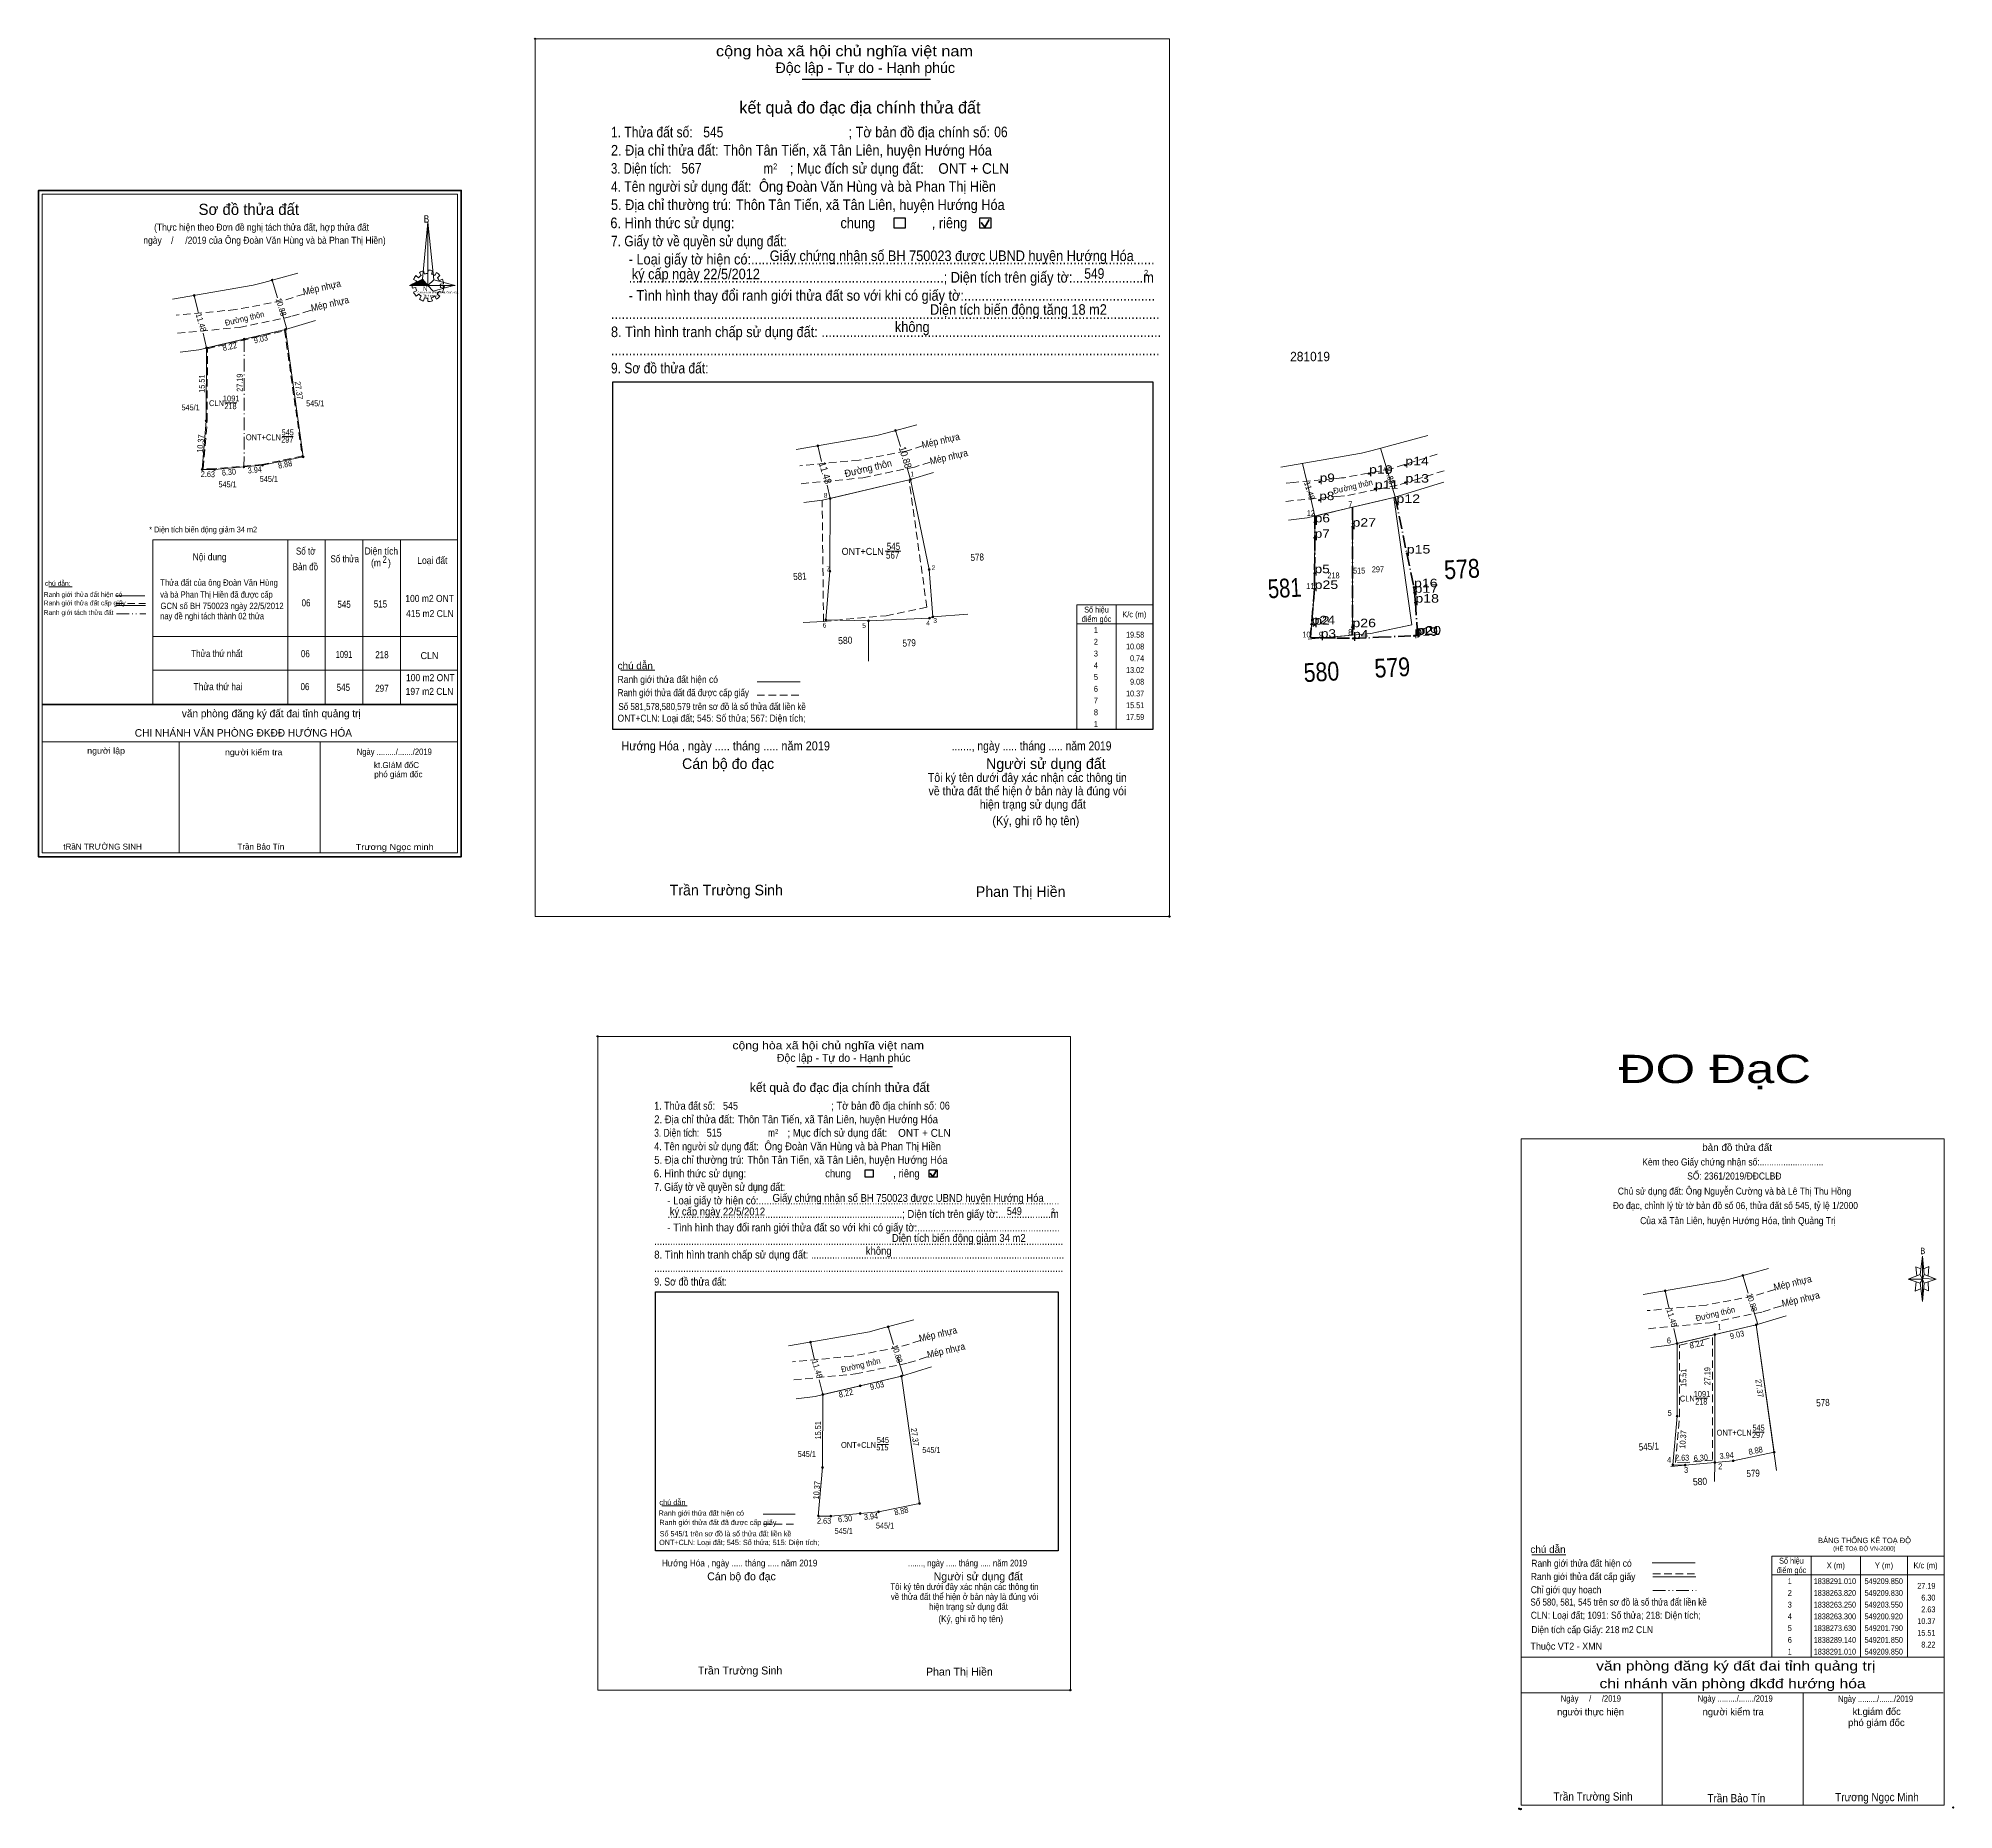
# Model space of a CAD drawing. Header units: metres. Extents: x 548930 to 549479, y 1838011 to 1838391.
# Drawn here: x 548930.1 to 549337.8, y 1838013.9 to 1838390.8 of the extents above; entities that cross this region are included whole.
import ezdxf
from ezdxf.enums import TextEntityAlignment as Align

# ---------------------------------------------------------------- set-up
doc = ezdxf.new("R2010")
doc.units = ezdxf.units.M
doc.header["$LTSCALE"] = 0.54
doc.header["$PDMODE"] = 32
doc.header["$PDSIZE"] = 0.27
for name, pattern in [('DASH_DOUBLE_DOT', [9.2, 5, -1.2, 0.3, -1.2, 0.3, -1.2]), ('DOT_DASHED', [7.7, 5, -1.2, 0.3, -1.2]), ('MEDIUM_DASHED', [4.5, 3, -1.5])]:
    doc.linetypes.add(name, pattern=pattern)
for name, color, linetype, lineweight in [('1', 7, 'Continuous', 13), ('10', 7, 'Continuous', 13), ('17', 7, 'Continuous', 13), ('2', 7, 'Continuous', 25), ('22', 7, 'MEDIUM_DASHED', 13), ('23', 7, 'Continuous', 13), ('28', 7, 'Continuous', 13), ('5', 7, 'Continuous', 13), ('6', 7, 'Continuous', 13), ('63', 7, 'Continuous', 13)]:
    doc.layers.add(name, color=color, linetype=linetype, lineweight=lineweight)
for name, color, linetype in [('12', 7, 'Continuous'), ('13', 7, 'Continuous'), ('7', 7, 'Continuous')]:
    doc.layers.add(name, color=color, linetype=linetype)

msp = doc.modelspace()

# ---------------------------------------------------------------- texts
at = {"layer": '1'}
msp.add_text('Sơ đồ thửa đất', height=2.38, dxfattribs=at).set_placement((548974.94, 1838353.22), align=Align.CENTER)
for s, height, width, p in [('B', 1.585, 0.8, (549012.19, 1838351.58)), ('N', 0.9904, 0.9, (549012.03, 1838337.01)), ('CHI NHÁNH VPĐKĐĐ-HƯỚNG HÓA', 0.3749, 0.95, (549010.88, 1838336.51)), ('TỈNH quảng trị', 0.375, 1.05, (549012.09, 1838335.86)), ('BẢNG THỐNG KÊ TOẠ ĐỘ ', 1.15, 0.95, (549308.96, 1838070.58)), ('(HỆ TOẠ ĐỘ VN-2000)', 0.93, 0.9, (549312.16, 1838068.96))]:
    msp.add_text(s, height=height, dxfattribs=dict(at, width=width)).set_placement(p)
for s, height, width, p in [('545/1', 1.25, 0.85, (548962.56, 1838311.63)), ('CLN', 1.25, 0.95, (548968.065, 1838312.54)), ('1091', 1.25, 0.8, (548971.19, 1838313.53)), ('218', 1.25, 0.85, (548971.045, 1838311.89)), ('545/1', 1.25, 0.85, (548989.08, 1838312.5)), ('ONT+CLN', 1.25, 0.95, (548978.04, 1838305.28)), ('297', 1.25, 0.85, (548983.125, 1838304.76)), ('545', 1.25, 0.85, (548983.235, 1838306.33)), ('545/1', 1.25, 0.85, (548970.42, 1838295.27)), ('545/1', 1.25, 0.85, (548979.21, 1838296.41)), ('* Diện tích biến động giảm 34 m2 ', 1.25, 0.9, (548965.435, 1838285.65)), ('ONT+CLN', 1.5, 0.95, (549105.595, 1838280.87)), ('567', 1.5, 0.85, (549111.98, 1838280.07)), ('545', 1.5, 0.85, (549112.155, 1838281.95)), ('218', 1.25, 0.85, (549205.815, 1838275.88)), ('218', 1.25, 0.85, (549205.815, 1838275.88)), ('515', 1.25, 0.85, (549211.265, 1838276.91)), ('297', 1.25, 0.85, (549215.265, 1838277.19)), ('297', 1.25, 0.85, (549215.265, 1838277.19)), ('CLN', 1.25, 0.95, (549281.115, 1838100.72)), ('1091', 1.25, 0.8, (549284.24, 1838101.71)), ('218', 1.25, 0.85, (549284.095, 1838100.07)), ('545', 1.25, 0.85, (549109.915, 1838091.89)), ('ONT+CLN', 1.25, 0.95, (549291.09, 1838093.46)), ('297', 1.25, 0.85, (549296.175, 1838092.94)), ('545', 1.25, 0.85, (549296.285, 1838094.51)), ('545/1', 1.25, 0.85, (549093.71, 1838088.91)), ('ONT+CLN', 1.25, 0.95, (549104.72, 1838090.84)), ('515', 1.25, 0.85, (549109.805, 1838090.32)), ('545/1', 1.25, 0.85, (549120.23, 1838089.78)), ('545/1', 1.25, 0.85, (549101.57, 1838072.55)), ('545/1', 1.25, 0.85, (549110.36, 1838073.69))]:
    msp.add_text(s, height=height, dxfattribs=dict(at, width=width)).set_placement(p, align=Align.CENTER)
for s, height, p in [('văn phòng đăng ký đất đai tỉnh quảng trị', 1.6, (548998.76, 1838246.34)), ('CHI NHÁNH VĂN PHÒNG ĐKĐĐ HƯỚNG HÓA', 1.6, (548996.9, 1838242.2)), ('kt.GIáM đốC', 1.28, (549011.18, 1838235.51)), ('phó giám đốc', 1.28, (549011.92, 1838233.56)), ('tRầN TRƯỜNG SINH', 1.28, (548952.18, 1838218.16)), ('Trần Bảo Tín', 1.28, (548982.51, 1838218.16))]:
    msp.add_text(s, height=height, dxfattribs=at).set_placement(p, align=Align.RIGHT)
for s, width, p in [('người lập', 1.1, (548948.59, 1838238.56)), ('người kiểm tra', 1.1, (548982.09, 1838238.25)), ('Trương Ngọc minh', 1.15, (549014.3, 1838218.08))]:
    msp.add_text(s, height=1.28, dxfattribs=dict(at, width=width)).set_placement(p, align=Align.RIGHT)
at = {"layer": '12'}
for s, width, p in [('p14', 1.25, (549221.09, 1838299.95)), ('p9', 1.2, (549202.88, 1838296.4)), ('p10', 1.25, (549213.37, 1838298.16)), ('p11', 1.25, (549214.61, 1838294.94)), ('p13', 1.25, (549221.12, 1838296.26)), ('p8', 1.2, (549202.79, 1838292.53)), ('p12', 1.25, (549219.22, 1838291.94)), ('p6', 1.2, (549201.84, 1838287.8)), ('p27', 1.25, (549209.85, 1838286.88)), ('p7', 1.2, (549201.82, 1838284.52)), ('p15', 1.25, (549221.41, 1838281.17)), ('p5', 1.2, (549201.8, 1838276.98)), ('p25', 1.25, (549201.79, 1838273.63)), ('p16', 1.25, (549222.94, 1838274)), ('p17', 1.25, (549223.06, 1838272.82)), ('p18', 1.25, (549223.24, 1838270.72)), ('p24', 1.25, (549201.15, 1838266.11)), ('p2', 1.2, (549201.76, 1838266.02)), ('p3', 1.2, (549203.13, 1838263.26)), ('p26', 1.25, (549209.83, 1838265.49)), ('p4', 1.2, (549210, 1838263.11)), ('p19', 1.25, (549223.01, 1838263.66)), ('p21', 1.25, (549223.47, 1838263.81)), ('p20', 1.25, (549223.69, 1838263.95))]:
    msp.add_text(s, height=1.8, dxfattribs=dict(at, width=width)).set_placement(p)
at = {"layer": '13'}
for s, height, width, p in [('578', 1.5, 0.85, (549130.0195, 1838279.6289)), ('578', 4, 0.85, (549233.257, 1838275.8707)), ('581', 1.5, 0.85, (549092.2795, 1838275.5757)), ('581', 4, 0.8, (549195.522, 1838271.8202)), ('580', 1.5, 0.9, (549101.9345, 1838261.9303)), ('579', 1.5, 0.85, (549115.5345, 1838261.3897)), ('580', 4, 0.85, (549203.347, 1838253.9907)), ('579', 4, 0.85, (549218.427, 1838254.9285)), ('578', 1.5, 0.85, (549310.0195, 1838099.7189)), ('545/1', 1.5, 0.85, (549272.9495, 1838090.3868)), ('580', 1.5, 0.9, (549283.8645, 1838082.9403)), ('579', 1.5, 0.85, (549295.1645, 1838084.6897))]:
    msp.add_text(s, height=height, rotation=3.095, dxfattribs=dict(at, width=width)).set_placement(p, align=Align.CENTER)
at = {"layer": '2'}
for s, height, width, p in [('cộng hòa xã hội chủ nghĩa việt nam', 2.253, 1.15, (549074.38, 1838386.98)), ('1. Thửa đất số:', 2.253, 0.85, (549052.03, 1838369.72)), ('545', 2.25, 0.85, (549071.68, 1838369.72)), ('; Tờ bản đồ địa chính số:', 2.253, 0.9, (549102.59, 1838369.72)), ('06', 2.25, 0.85, (549133.61, 1838369.76)), ('2. Địa chỉ thửa đất:', 2.253, 0.9, (549052.03, 1838365.86)), ('Thôn Tân Tiến, xã Tân Liên, huyện Hướng Hóa', 2.25, 0.9, (549075.92, 1838365.86)), ('3. Diện tích:', 2.253, 0.8, (549052.03, 1838362)), ('567', 2.25, 0.85, (549067.03, 1838362.02)), ('m', 2.253, 0.8, (549084.52, 1838362)), ('2', 1.288, 0.8, (549086.54, 1838362.9)), ('; Mục đích sử dụng đất:', 2.253, 0.9, (549090.1, 1838362)), ('ONT + CLN', 2.254, 0.95, (549121.7, 1838361.98)), ('4. Tên người sử dụng đất:', 2.253, 0.85, (549052.03, 1838358.14)), ('Ông Đoàn Văn Hùng và bà Phan Thị Hiền', 2.25, 0.9, (549083.54, 1838358.15)), ('5. Địa chỉ thường trú:', 2.253, 0.9, (549052.03, 1838354.27)), ('Thôn Tân Tiến, xã Tân Liên, huyện Hướng Hóa', 2.25, 0.9, (549078.64, 1838354.27)), ('6. Hình thức sử dụng:', 2.253, 0.9, (549051.9, 1838350.4)), ('chung                , riêng', 2.253, 0.9, (549100.87, 1838350.4)), ('7. Giấy tờ về quyền sử dụng đất:', 2.253, 0.85, (549052.03, 1838346.54)), ('     - Loại giấy tờ hiện có:..................................................................................................................', 2.253, 0.9, (549052.03, 1838342.68)), ('Giấy chứng nhận số BH 750023 được UBND huyện Hướng Hóa', 2.25, 0.9, (549085.82, 1838343.41)), ('     .........................................................................................; Diện tích trên giấy tờ:....................m', 2.253, 0.9, (549052.03, 1838338.82)), ('ký cấp ngày 22/5/2012', 2.25, 0.9, (549056.47, 1838339.53)), ('549', 2.25, 0.85, (549152.77, 1838339.63)), ('2', 1.288, 0.8, (549165.48, 1838340.24)), ('     - Tình hình thay đổi ranh giới thửa đất so với khi có giấy tờ:......................................................', 2.253, 0.9, (549052.03, 1838334.96)), ('Diện tích biến động tăng 18 m2', 2.25, 0.9, (549119.93, 1838331.97)), ('8. Tình hình tranh chấp sử dụng đất: ................................................................................................', 2.253, 0.9, (549052.03, 1838327.22)), ('...........................................................................................................................................................', 2.253, 0.9, (549052.03, 1838331.09)), ('không', 2.254, 0.9, (549112.46, 1838328.29)), ('9. Sơ đồ thửa đất:', 2.253, 0.85, (549052.03, 1838319.5)), ('...........................................................................................................................................................', 2.253, 0.9, (549052.03, 1838323.36)), ('Hướng Hóa , ngày ..... tháng ..... năm 2019', 1.93, 0.9, (549054.24, 1838239.27)), ('......., ngày ..... tháng ..... năm 2019', 1.93, 0.85, (549124.53, 1838239.27)), ('(Ký, ghi rõ họ tên)', 1.932, 0.9, (549133.21, 1838223.36)), ('cộng hòa xã hội chủ nghĩa việt nam', 1.679, 1.15, (549077.89, 1838175.67)), ('2. Địa chỉ thửa đất:', 1.679, 0.9, (549061.23, 1838159.93)), ('1. Thửa đất số:', 1.679, 0.85, (549061.23, 1838162.81)), ('545', 1.676, 0.85, (549075.87, 1838162.81)), ('Thôn Tân Tiến, xã Tân Liên, huyện Hướng Hóa', 1.676, 0.9, (549079.03, 1838159.93)), ('; Tờ bản đồ địa chính số:', 1.679, 0.9, (549098.9, 1838162.81)), ('06', 1.676, 0.85, (549122.02, 1838162.84)), ('3. Diện tích:', 1.679, 0.8, (549061.23, 1838157.06)), ('515', 1.676, 0.85, (549072.41, 1838157.07)), ('m', 1.679, 0.8, (549085.44, 1838157.06)), ('2', 0.9593, 0.8, (549086.95, 1838157.73)), ('; Mục đích sử dụng đất:', 1.679, 0.9, (549089.6, 1838157.06)), ('ONT + CLN', 1.679, 0.95, (549113.14, 1838157.04)), ('4. Tên người sử dụng đất:', 1.679, 0.85, (549061.23, 1838154.18)), ('Ông Đoàn Văn Hùng và bà Phan Thị Hiền', 1.676, 0.9, (549084.71, 1838154.19)), ('6. Hình thức sử dụng:', 1.679, 0.9, (549061.14, 1838148.41)), ('5. Địa chỉ thường trú:', 1.679, 0.9, (549061.23, 1838151.3)), ('Thôn Tân Tiến, xã Tân Liên, huyện Hướng Hóa', 1.676, 0.9, (549081.06, 1838151.3)), ('chung                , riêng', 1.679, 0.9, (549097.62, 1838148.41)), ('7. Giấy tờ về quyền sử dụng đất:', 1.679, 0.85, (549061.23, 1838145.54)), ('     - Loại giấy tờ hiện có:..................................................................................................................', 1.679, 0.9, (549061.23, 1838142.66)), ('     .........................................................................................; Diện tích trên giấy tờ:....................m', 1.679, 0.9, (549061.23, 1838139.79)), ('ký cấp ngày 22/5/2012', 1.676, 0.9, (549064.54, 1838140.31)), ('Giấy chứng nhận số BH 750023 được UBND huyện Hướng Hóa', 1.676, 0.9, (549086.41, 1838143.2)), ('549', 1.676, 0.85, (549136.29, 1838140.39)), ('2', 0.9593, 0.8, (549145.76, 1838140.84)), ('     - Tình hình thay đổi ranh giới thửa đất so với khi có giấy tờ:......................................................', 1.679, 0.9, (549061.23, 1838136.91)), ('...........................................................................................................................................................', 1.679, 0.9, (549061.23, 1838134.03)), ('không', 1.679, 0.9, (549106.26, 1838131.94)), ('Diện tích biến động giảm 34 m2', 1.676, 0.9, (549111.82, 1838134.68)), ('8. Tình hình tranh chấp sử dụng đất: ................................................................................................', 1.679, 0.9, (549061.23, 1838131.14)), ('9. Sơ đồ thửa đất:', 1.679, 0.85, (549061.23, 1838125.39)), ('...........................................................................................................................................................', 1.679, 0.9, (549061.23, 1838128.27)), ('Hướng Hóa , ngày ..... tháng ..... năm 2019', 1.438, 0.9, (549062.88, 1838065.62)), ('......., ngày ..... tháng ..... năm 2019', 1.438, 0.85, (549115.25, 1838065.62)), ('(Ký, ghi rõ họ tên)', 1.439, 0.9, (549121.72, 1838053.76))]:
    msp.add_text(s, height=height, dxfattribs=dict(at, width=width)).set_placement(p)
for s, height, p in [('Độc lập - Tự do - Hạnh phúc', 2.253, (549087.06, 1838383.42)), ('Cán bộ đo đạc', 2.254, (549067.16, 1838235.32)), ('Người sử dụng đất', 2.253, (549131.87, 1838235.32)), ('Trần Trường Sinh', 2.254, (549064.52, 1838208.42)), ('Phan Thị Hiền', 2.25, (549129.69, 1838208.1)), ('Độc lập - Tự do - Hạnh phúc', 1.679, (549087.33, 1838173.01)), ('Cán bộ đo đạc', 1.679, (549072.51, 1838062.67)), ('Người sử dụng đất', 1.679, (549120.72, 1838062.67)), ('Trần Trường Sinh', 1.679, (549070.54, 1838042.63)), ('Phan Thị Hiền', 1.676, (549119.09, 1838042.39))]:
    msp.add_text(s, height=height, dxfattribs=at).set_placement(p)
for s, height, p in [('kết quả đo đạc địa chính thửa đất', 2.576, (549105.025, 1838374.81)), ('.', 0.644, (549170.8786, 1838203.6)), ('kết quả đo đạc địa chính thửa đất', 1.919, (549100.715, 1838166.6)), ('.', 0.4798, (549149.7783, 1838039.04))]:
    msp.add_text(s, height=height, dxfattribs=at).set_placement(p, align=Align.CENTER)
at = {"layer": '2', "width": 0.9}
for s, height, p in [('Tôi ký tên dưới đây xác nhận các thông tin', 1.862, (549140.65, 1838232.57)), ('về thửa đất thể hiện ở bản này là đúng vói', 1.862, (549140.67, 1838229.72)), ('hiện trạng sử dụng đất', 1.862, (549141.805, 1838226.88)), ('Tôi ký tên dưới đây xác nhận các thông tin', 1.387, (549127.26, 1838060.62)), ('về thửa đất thể hiện ở bản này là đúng vói', 1.387, (549127.275, 1838058.5)), ('hiện trạng sử dụng đất', 1.387, (549128.12, 1838056.38))]:
    msp.add_text(s, height=height, dxfattribs=at).set_placement(p, align=Align.CENTER)
at = {"layer": '28', "width": 0.95}
msp.add_text('281019', height=2, dxfattribs=at).set_placement((549200.82, 1838322.09), align=Align.CENTER)
at = {"layer": '5'}
for s, height, width, p in [('ĐO ĐạC', 6, 1.35, (549286.995, 1838168.49)), ('bản đồ thửa đất', 1.5, 1.05, (549291.72, 1838154.05)), ('Kèm theo Giấy chứng nhận số:...........................', 1.5, 0.9, (549290.8, 1838150.94)), ('SỐ: 2361/2019/ĐĐCLBĐ', 1.5, 0.9, (549291.125, 1838147.95)), ('Chủ sử dụng đất: Ông Nguyễn Cường và bà Lê Thị Thu Hồng', 1.5, 0.9, (549291.16, 1838144.74)), ('Đo đạc, chỉnh lý từ tờ bản đồ số 06, thửa đất số 545, tỷ lệ 1/2000 ', 1.5, 0.9, (549291.605, 1838141.67)), ('Của xã Tân Liên, huyện Hướng Hóa, tỉnh Quảng Trị', 1.5, 0.9, (549291.89, 1838138.46)), ('B', 1.378, 0.8, (549331.23, 1838132.07)), ('văn phòng đăng ký đất đai tỉnh quảng trị', 2, 1.25, (549291.445, 1838043.47)), ('chi nhánh văn phòng đkđđ hướng hóa', 2, 1.25, (549290.755, 1838039.71)), ('Ngày     /     /2019', 1.35, 0.9, (549260.58, 1838036.84)), ('Ngày ........./......./2019', 1.35, 0.9, (549291.305, 1838036.85)), ('Ngày ........./......./2019', 1.35, 0.9, (549321.185, 1838036.8)), ('Trần Trường Sinh', 1.75, 0.9, (549261.06, 1838015.79)), ('Trần Bảo Tín', 1.75, 0.9, (549291.56, 1838015.43)), ('Trương Ngọc Minh', 1.75, 0.9, (549321.495, 1838015.66))]:
    msp.add_text(s, height=height, dxfattribs=dict(at, width=width)).set_placement(p, align=Align.CENTER)
for s, p in [('người thực hiện', (549260.53, 1838033.92)), ('người kiểm tra', (549290.885, 1838033.94)), ('kt.giám đốc', (549321.435, 1838034)), ('phó giám đốc', (549321.35, 1838031.64))]:
    msp.add_text(s, height=1.5, dxfattribs=at).set_placement(p, align=Align.CENTER)
at = {"layer": '6'}
for s, height, width, p in [('Nội dung', 1.5, 0.9, (548962.99, 1838279.72)), ('Số tờ', 1.5, 0.85, (548984.98, 1838280.94)), ('Số thửa', 1.5, 0.85, (548992.33, 1838279.29)), ('Diện tích', 1.5, 0.9, (548999.59, 1838280.95)), ('(m   )', 1.5, 0.9, (549000.96, 1838278.46)), ('2', 1.5, 0.8, (549003.4, 1838279.17)), ('Loại đất', 1.5, 0.9, (549010.8, 1838278.96)), ('Bản đồ', 1.5, 0.85, (548984.28, 1838277.61)), ('Ranh giới thửa đất hiện có ', 1.029, 0.9, (548931.31, 1838271.94)), ('và bà Phan Thị Hiền đã được cấp ', 1.36, 0.85, (548956.09, 1838271.76)), ('Thửa đất của ông Đoàn Văn Hùng ', 1.36, 0.9, (548956.1, 1838274.3)), ('100 m2 ONT', 1.5, 0.9, (549008.26, 1838270.86)), ('Ranh giới tách thửa đất', 1.029, 0.9, (548931.29, 1838268.09)), ('Ranh giới thửa đất cấp giấy', 1.029, 0.9, (548931.3, 1838270.13)), ('nay đề nghi tách thành 02 thửa', 1.36, 0.85, (548956.09, 1838267.18)), ('GCN số BH 750023 ngày 22/5/2012', 1.36, 0.9, (548956.14, 1838269.34)), ('06', 1.5, 0.85, (548986.18, 1838269.92)), ('545', 1.5, 0.85, (548993.8, 1838269.62)), ('515', 1.5, 0.85, (549001.54, 1838269.68)), ('415 m2 CLN', 1.5, 0.9, (549008.41, 1838267.64)), ('Thửa thứ nhất', 1.5, 0.85, (548962.69, 1838259.14)), ('06', 1.5, 0.85, (548986.03, 1838259.11)), ('1091', 1.5, 0.8, (548993.42, 1838258.95)), ('218', 1.5, 0.85, (549001.86, 1838258.89)), ('CLN', 1.5, 0.95, (549011.5, 1838258.7)), ('100 m2 ONT', 1.5, 0.9, (549008.4, 1838254)), ('chú dẫn', 1.5, 1.05, (549053.44, 1838256.54)), ('Thửa thứ hai', 1.5, 0.9, (548963.17, 1838252.09)), ('06', 1.5, 0.85, (548985.95, 1838252.1)), ('545', 1.5, 0.85, (548993.64, 1838251.94)), ('297', 1.5, 0.85, (549001.86, 1838251.74)), ('197 m2 CLN', 1.5, 0.9, (549008.33, 1838251.08)), ('Ranh giới thửa đất hiện có ', 1.5, 0.9, (549053.44, 1838253.63)), ('Ranh giới thửa đất đã được cấp giấy', 1.5, 0.85, (549053.46, 1838250.81)), ('Số 581,578,580,579 trên sơ đồ là số thửa đất liền kề', 1.5, 0.85, (549053.61, 1838247.86)), ('ONT+CLN: Loại đất; 545: Số thửa; 567: Diện tích;', 1.5, 0.9, (549053.43, 1838245.38)), ('Ranh giới thửa đất hiện có ', 1.118, 0.9, (549062.16, 1838076.41)), ('chú dẫn', 1.118, 1.05, (549062.32, 1838078.69)), ('Ranh giới thửa đất đã được cấp giấy', 1.118, 0.85, (549062.34, 1838074.42)), ('Số 545/1 trên sơ đồ là số thửa đất liền kề', 1.12, 0.85, (549062.41, 1838072.02)), ('ONT+CLN: Loại đất; 545: Số thửa; 515: Diện tích;', 1.12, 0.9, (549062.28, 1838070.17)), ('chú dẫn', 1.5, 1.05, (549247.72, 1838068.5)), ('Ranh giới thửa đất cấp giấy', 1.5, 0.9, (549247.81, 1838062.72)), ('Ranh giới thửa đất hiện có ', 1.5, 0.9, (549247.92, 1838065.54)), ('Chỉ giới quy hoạch', 1.5, 0.9, (549247.8, 1838059.91)), ('Số 580, 581, 545 trên sơ đồ là số thửa đất liền kề', 1.5, 0.85, (549247.73, 1838057.29)), ('CLN: Loại đất; 1091: Số thửa; 218: Diện tích;', 1.5, 0.9, (549247.8, 1838054.48)), ('Diện tích cấp Giấy: 218 m2 CLN', 1.5, 0.9, (549247.93, 1838051.42)), ('Thuộc VT2 - XMN', 1.5, 0.95, (549247.73, 1838047.89))]:
    msp.add_text(s, height=height, dxfattribs=dict(at, width=width)).set_placement(p)
msp.add_text('chú dẫn:', height=1.029, dxfattribs=at).set_placement((548931.56, 1838274.3))
at = {"layer": '6', "width": 0.9}
msp.add_text('Ngày ........./......./2019', height=1.35, dxfattribs=at).set_placement((549005.905, 1838238.32), align=Align.CENTER)
at = {"layer": '63'}
for s, height, rotation, width, p in [('Mép nhựa', 1.5, 13.246, 0.9, (548990.6482, 1838337.0512)), ('10.88', 1.25, 286.987, 0.95, (548981.2281, 1838333.4476)), ('Mép nhựa', 1.5, 13.246, 0.9, (548992.3682, 1838333.5912)), ('11.48', 1.25, 286.987, 0.95, (548964.1981, 1838330.1576)), ('Đường thôn', 1.25, 13.246, 0.95, (548974.1768, 1838330.592)), ('8.22', 1.25, 13.166, 0.95, (548971.0226, 1838324.5815)), ('9.03', 1.25, 13.166, 0.9, (548977.6226, 1838326.2045)), ('15.51', 1.25, 89.778, 0.85, (548965.5768, 1838317.3176)), ('27.19', 1.25, 89.958, 0.85, (548973.6313, 1838317.5195)), ('27.37', 1.25, 277.982, 0.9, (548984.9713, 1838315.7868)), ('10.37', 1.25, 85.186, 0.9, (548965.2848, 1838304.4975)), ('Mép nhựa', 1.5, 13.246, 0.9, (549122.3782, 1838304.4812)), ('8.88', 1.25, 11.689, 0.9, (548982.7934, 1838299.5148)), ('11.48', 1.5, 286.987, 0.95, (549096.9368, 1838298.1091)), ('Đường thôn', 1.5, 13.246, 0.95, (549106.9331, 1838298.5871)), ('10.88', 1.5, 286.987, 0.95, (549113.9668, 1838301.3991)), ('Mép nhựa', 1.5, 13.246, 0.9, (549124.0981, 1838301.0212)), ('2.63', 1.25, 358.911, 0.85, (548966.2231, 1838297.4337)), ('6.30', 1.25, 5.154, 0.9, (548970.7589, 1838297.8616)), ('3.94', 1.25, 5.154, 0.9, (548976.2689, 1838298.3516)), ('11.48', 1.25, 286.987, 0.95, (549200.1081, 1838294.3876)), ('Đường thôn', 1.25, 13.246, 0.95, (549210.0918, 1838294.8232)), ('10.88', 1.25, 286.987, 0.95, (549217.1381, 1838297.6776)), ('Mép nhựa', 1.5, 13.246, 0.9, (549303.6982, 1838125.2312)), ('10.88', 1.25, 286.987, 0.95, (549294.2781, 1838121.6276)), ('Mép nhựa', 1.5, 13.246, 0.9, (549305.4182, 1838121.7712)), ('11.48', 1.25, 286.987, 0.95, (549277.2481, 1838118.3376)), ('Đường thôn', 1.25, 13.246, 0.95, (549287.2268, 1838118.772)), ('Mép nhựa', 1.5, 13.246, 0.9, (549121.7982, 1838114.3312)), ('Mép nhựa', 1.5, 13.246, 0.9, (549123.5182, 1838110.8712)), ('8.22', 1.25, 13.166, 0.95, (549283.2626, 1838112.3115)), ('9.03', 1.25, 13.166, 0.95, (549291.8476, 1838114.3157)), ('11.48', 1.25, 286.987, 0.95, (549095.3481, 1838107.4376)), ('Đường thôn', 1.25, 13.246, 0.95, (549105.3268, 1838107.872)), ('10.88', 1.25, 286.987, 0.95, (549112.3781, 1838110.7276)), ('9.03', 1.25, 13.166, 0.9, (549108.7726, 1838103.4845)), ('15.51', 1.25, 89.778, 0.85, (549280.9168, 1838105.7776)), ('27.19', 1.25, 89.958, 0.85, (549286.0013, 1838106.0995)), ('27.37', 1.25, 277.982, 0.9, (549295.8713, 1838103.4368)), ('8.22', 1.25, 13.166, 0.95, (549102.1726, 1838101.8615)), ('15.51', 1.25, 89.778, 0.85, (549096.7268, 1838094.5976)), ('27.37', 1.25, 277.982, 0.9, (549116.1213, 1838093.0668)), ('10.37', 1.25, 85.186, 0.9, (549280.8148, 1838092.5975)), ('2.63', 1.25, 358.911, 0.85, (549280.0031, 1838088.1437)), ('6.30', 1.25, 5.154, 0.9, (549284.0439, 1838088.1211)), ('3.94', 1.25, 5.154, 0.9, (549289.5439, 1838088.6011)), ('8.88', 1.25, 11.689, 0.9, (549295.7734, 1838089.6548)), ('10.37', 1.25, 85.186, 0.9, (549096.4348, 1838081.7775)), ('6.30', 1.25, 5.154, 0.9, (549101.9089, 1838075.1416)), ('3.94', 1.25, 5.154, 0.9, (549107.4189, 1838075.6316)), ('8.88', 1.25, 11.689, 0.9, (549113.9434, 1838076.7948)), ('2.63', 1.25, 358.911, 0.85, (549097.3731, 1838074.7137))]:
    msp.add_text(s, height=height, rotation=rotation, dxfattribs=dict(at, width=width)).set_placement(p, align=Align.CENTER)
for s, height, width, p in [(' 1', 1, 0.9, (549116.51, 1838297.59)), (' 8', 1, 0.95, (549098.1, 1838293.06)), (' 7', 1.25, 0.8, (549209.85, 1838291.01)), (' 12', 1.25, 0.85, (549201.85, 1838289.14)), (' 7', 1, 0.95, (549098.61, 1838277.39)), (' 2', 1, 0.9, (549121.04, 1838277.65)), (' 11', 1.25, 0.8, (549201.79, 1838273.63)), (' 6', 1, 0.9, (549097.85, 1838265.41)), (' 5', 1, 0.9, (549106.28, 1838265.33)), (' 4', 1, 0.95, (549119.9, 1838265.9)), (' 3', 1, 0.95, (549121.42, 1838266.43)), ('19.58', 1.25, 0.85, (549165.52, 1838263.26)), (' 10', 1.25, 0.85, (549200.92, 1838263.3)), (' 9', 1.25, 0.85, (549203.55, 1838263.25)), (' 8', 1.25, 0.8, (549209.83, 1838263.82)), ('10.08', 1.25, 0.85, (549165.52, 1838260.76)), ('13.02', 1.25, 0.85, (549165.52, 1838255.76)), ('0.74', 1.25, 0.85, (549165.52, 1838258.26)), ('10.37', 1.25, 0.85, (549165.52, 1838250.76)), ('9.08', 1.25, 0.85, (549165.52, 1838253.26)), ('15.51', 1.25, 0.85, (549165.52, 1838248.26)), ('17.59', 1.25, 0.85, (549165.52, 1838245.76)), ('27.19', 1.25, 0.85, (549333.93, 1838060.86)), ('2.63', 1.25, 0.85, (549333.93, 1838055.86)), ('6.30', 1.25, 0.85, (549333.93, 1838058.36)), ('10.37', 1.25, 0.85, (549333.93, 1838053.36)), ('15.51', 1.25, 0.85, (549333.93, 1838050.86)), ('8.22', 1.25, 0.85, (549333.93, 1838048.36))]:
    msp.add_text(s, height=height, dxfattribs=dict(at, width=width)).set_placement(p, align=Align.RIGHT)
for s, width, p in [('điểm góc', 0.9, (549155.37, 1838266.61)), ('Số hiệu', 0.85, (549155.37, 1838268.61)), ('K/c (m)', 0.95, (549163.415, 1838267.61)), (' 1', 0.75, (549155.02, 1838264.26)), (' 3', 0.8, (549155.015, 1838259.26)), (' 2', 0.85, (549155.025, 1838261.76)), (' 4', 0.85, (549155.02, 1838256.76)), (' 5', 0.8, (549155.025, 1838254.26)), (' 6', 0.85, (549155.025, 1838251.76)), (' 8', 0.8, (549155.025, 1838246.76)), (' 7', 0.8, (549155.025, 1838249.26)), (' 1', 0.75, (549155.02, 1838244.26)), ('1', 0.65, (549287.965, 1838115.97)), ('6', 0.8, (549277.2, 1838113.08)), ('5', 0.75, (549277.36, 1838097.67)), ('4', 0.8, (549277.255, 1838087.67)), ('3', 0.75, (549280.86, 1838085.53)), ('2', 0.8, (549288.13, 1838086.29)), ('điểm góc', 0.9, (549303.28, 1838064.21)), ('Số hiệu', 0.85, (549303.28, 1838066.21)), ('X (m)', 0.95, (549312.73, 1838065.21)), ('Y (m)', 0.95, (549322.985, 1838065.21)), ('K/c (m)', 0.95, (549331.825, 1838065.21)), ('2', 0.8, (549302.93, 1838059.36)), ('1', 0.65, (549302.925, 1838061.86)), ('1838291.010', 0.85, (549312.53, 1838061.86)), ('1838263.820', 0.85, (549312.53, 1838059.36)), ('549209.850', 0.85, (549322.93, 1838061.86)), ('549209.830', 0.85, (549322.93, 1838059.36)), ('3', 0.75, (549302.93, 1838056.86)), ('1838263.250', 0.85, (549312.53, 1838056.86)), ('549203.550', 0.85, (549322.93, 1838056.86)), ('4', 0.8, (549302.935, 1838054.36)), ('5', 0.75, (549302.93, 1838051.86)), ('1838263.300', 0.85, (549312.53, 1838054.36)), ('1838273.630', 0.85, (549312.53, 1838051.86)), ('549200.920', 0.85, (549322.93, 1838054.36)), ('549201.790', 0.85, (549322.93, 1838051.86)), ('6', 0.8, (549302.93, 1838049.36)), ('1', 0.65, (549302.925, 1838046.86)), ('1838289.140', 0.85, (549312.53, 1838049.36)), ('1838291.010', 0.85, (549312.53, 1838046.86)), ('549201.850', 0.85, (549322.93, 1838049.36)), ('549209.850', 0.85, (549322.93, 1838046.86))]:
    msp.add_text(s, height=1.25, dxfattribs=dict(at, width=width)).set_placement(p, align=Align.CENTER)
at = {"layer": '7', "width": 0.9}
for s, p in [('(Thực hiện theo Đơn đề nghị tách thửa đất, hợp thửa đất ', (548977.905, 1838349.86)), ('ngày    /     /2019 của Ông Đoàn Văn Hùng và bà Phan Thị Hiền)', (548978.285, 1838347.08))]:
    msp.add_text(s, height=1.5, dxfattribs=at).set_placement(p, align=Align.CENTER)

# ---------------------------------------------------------------- hatches: boundary and pattern name
at = {"layer": '1'}
msp.add_hatch(color=256, dxfattribs=at).paths.add_polyline_path([(549009.14, 1838338.18), (549011.89, 1838339.53), (549013.07, 1838338.18)])
at = {"layer": '63'}
for points in [[(548980.08, 1838339.35, 1), (548979.68, 1838339.35, 1)], [(548963.53, 1838336.09, 1), (548963.13, 1838336.09, 1)], [(548982.94, 1838328.84, 1), (548982.54, 1838328.84, 1)], [(548966.14, 1838324.91, 1), (548965.74, 1838324.91, 1)], [(548974.14, 1838326.78, 1), (548973.74, 1838326.78, 1)], [(548966.08, 1838309.4, 1), (548965.68, 1838309.4, 1)], [(549112.81, 1838307.34, 1), (549112.41, 1838307.34, 1)], [(548986.74, 1838301.74, 1), (548986.34, 1838301.74, 1)], [(549096.26, 1838304.08, 1), (549095.86, 1838304.08, 1)], [(548965.21, 1838299.07, 1), (548964.81, 1838299.07, 1)], [(548967.84, 1838299.02, 1), (548967.44, 1838299.02, 1)], [(548974.12, 1838299.59, 1), (548973.72, 1838299.59, 1)], [(548978.04, 1838299.94, 1), (548977.64, 1838299.94, 1)], [(549115.99, 1838296.93, 1), (549115.59, 1838296.93, 1)], [(549098.87, 1838292.9, 1), (549098.47, 1838292.9, 1)], [(549098.81, 1838277.39, 1), (549098.41, 1838277.39, 1)], [(549119.96, 1838277.76, 1), (549119.56, 1838277.76, 1)], [(549120.71, 1838267.71, 1), (549120.31, 1838267.71, 1)], [(549097.94, 1838267.06, 1), (549097.54, 1838267.06, 1)], [(549107.02, 1838266.87, 1), (549106.62, 1838266.87, 1)], [(549120.03, 1838267.42, 1), (549119.63, 1838267.42, 1)], [(549293.13, 1838127.53, 1), (549292.73, 1838127.53, 1)], [(549276.58, 1838124.27, 1), (549276.18, 1838124.27, 1)], [(549295.99, 1838117.02, 1), (549295.59, 1838117.02, 1)], [(549094.6826, 1838113.3727, 1), (549094.2826, 1838113.3727, 1)], [(549111.2326, 1838116.6327, 1), (549110.8326, 1838116.6327, 1)], [(549279.19, 1838113.09, 1), (549278.79, 1838113.09, 1)], [(549287.19, 1838114.96, 1), (549286.79, 1838114.96, 1)], [(549114.0926, 1838106.1227, 1), (549113.6926, 1838106.1227, 1)], [(549097.2926, 1838102.1927, 1), (549096.8926, 1838102.1927, 1)], [(549105.2926, 1838104.0627, 1), (549104.8926, 1838104.0627, 1)], [(549279.13, 1838097.58, 1), (549278.73, 1838097.58, 1)], [(549299.79, 1838089.92, 1), (549299.39, 1838089.92, 1)], [(549097.2326, 1838086.6827, 1), (549096.8326, 1838086.6827, 1)], [(549278.26, 1838087.25, 1), (549277.86, 1838087.25, 1)], [(549280.89, 1838087.2, 1), (549280.49, 1838087.2, 1)], [(549287.17, 1838087.77, 1), (549286.77, 1838087.77, 1)], [(549291.09, 1838088.12, 1), (549290.69, 1838088.12, 1)], [(549096.3626, 1838076.3527, 1), (549095.9626, 1838076.3527, 1)], [(549098.9926, 1838076.3027, 1), (549098.5926, 1838076.3027, 1)], [(549105.2726, 1838076.8727, 1), (549104.8726, 1838076.8727, 1)], [(549109.1926, 1838077.2227, 1), (549108.7926, 1838077.2227, 1)], [(549117.8926, 1838079.0227, 1), (549117.4926, 1838079.0227, 1)]]:
    msp.add_hatch(color=256, dxfattribs=at).paths.add_polyline_path(points)

# ---------------------------------------------------------------- linework, layer by layer
at = {"layer": '1'}
for p, q in [((549012.15, 1838341.35), (549012.33, 1838340.64)), ((549013.07, 1838340.76), (549013.09, 1838341.49)), ((549014.03, 1838341.35), (549013.86, 1838340.62)), ((549009.73, 1838338.59), (549010.45, 1838338.48)), ((549010.45, 1838337.75), (549009.73, 1838337.64)), ((549010.67, 1838339.21), (549010.02, 1838339.48)), ((549010.02, 1838336.75), (549010.67, 1838337.07)), ((549010.5, 1838340.3), (549011.04, 1838339.82)), ((549011.65, 1838340.35), (549011.26, 1838340.94)), ((549012.72, 1838338.16), (549013.42, 1838338.16)), ((549014.51, 1838340.35), (549014.9, 1838340.94)), ((549015.62, 1838340.3), (549015.08, 1838339.85)), ((549015.47, 1838339.23), (549016.12, 1838339.55)), ((549016.43, 1838338.59), (549015.69, 1838338.48)), ((549015.69, 1838337.75), (549016.43, 1838337.64)), ((549011.11, 1838336.39), (549010.54, 1838335.93)), ((549011.26, 1838335.32), (549011.63, 1838335.95)), ((549012.37, 1838335.61), (549012.15, 1838334.91)), ((549013.07, 1838334.79), (549013.07, 1838335.5)), ((549013.79, 1838335.61), (549014.01, 1838334.93)), ((549014.9, 1838335.32), (549014.51, 1838335.93)), ((549015.03, 1838336.39), (549015.62, 1838335.95)), ((549016.15, 1838336.73), (549015.43, 1838337)), ((549206.54, 1838290.24), (549215.41, 1838292.31)), ((549218.65, 1838293.07), (549222.45, 1838265.97)), ((548954.49, 1838284.05), (549019.35, 1838284.05)), ((548954.49, 1838284.05), (548954.49, 1838249.01)), ((548983.23, 1838284.05), (548983.23, 1838249.01)), ((548991.23, 1838284.05), (548991.23, 1838249.01)), ((548999.23, 1838284.05), (548999.23, 1838249.01)), ((549007.23, 1838284.05), (549007.23, 1838249.01)), ((548954.49, 1838263.49), (549019.35, 1838263.49)), ((548954.49, 1838256.34), (549019.35, 1838256.34)), ((548930.14, 1838248.23), (548930.14, 1838216.64)), ((548954.49, 1838249.01), (549019.35, 1838249.01)), ((548930.95, 1838241.07), (549019.35, 1838241.07)), ((548960.14, 1838241.07), (548960.14, 1838217.45)), ((548990.14, 1838241.07), (548990.14, 1838217.45))]:
    msp.add_line(p, q, dxfattribs=at)
at = {"layer": '1', "lineweight": 35}
msp.add_line((548930.95, 1838249.01), (549019.35, 1838249.01), dxfattribs=at)
at = {"layer": '1'}
for points in [[(548930.14, 1838216.64), (548930.14, 1838358.44), (549020.14, 1838358.44), (549020.14, 1838216.64)], [(548930.14, 1838216.64), (548930.14, 1838358.44), (549020.14, 1838358.44), (549020.14, 1838216.64)], [(549013.03, 1838351.69), (549013.07, 1838338.18), (549011.89, 1838339.53)], [(549013.03, 1838351.69), (549013.07, 1838338.18), (549014.31, 1838339.44)], [(549009.14, 1838338.18), (549011.89, 1838339.53), (549013.07, 1838338.18)], [(549018.83, 1838338.23), (549013.07, 1838338.18), (549014.31, 1838339.44)], [(549018.79, 1838338.25), (549014.2, 1838337.02), (549013.07, 1838338.18)], [(548982.74, 1838328.84), (548986.54, 1838301.74), (548977.84, 1838299.94), (548967.64, 1838299.02), (548965.01, 1838299.07), (548965.88, 1838309.4), (548965.94, 1838324.91)], [(549115.79, 1838296.93), (549119.76, 1838277.76), (549120.51, 1838267.71), (549119.83, 1838267.42), (549106.82, 1838266.87), (549097.74, 1838267.06), (549098.61, 1838277.39), (549098.67, 1838292.9)], [(549218.65, 1838293.07), (549222.45, 1838265.97), (549213.75, 1838264.17), (549209.83, 1838263.82), (549209.85, 1838291.01)], [(549209.85, 1838291.01), (549209.83, 1838263.82), (549203.55, 1838263.25), (549200.92, 1838263.3), (549201.79, 1838273.63), (549201.85, 1838289.14)], [(549295.79, 1838117.02), (549299.59, 1838089.92), (549290.89, 1838088.12), (549280.69, 1838087.2), (549278.06, 1838087.25), (549278.93, 1838097.58), (549278.99, 1838113.09)], [(549113.89, 1838106.12), (549117.69, 1838079.02), (549108.99, 1838077.22), (549098.79, 1838076.3), (549096.16, 1838076.35), (549097.03, 1838086.68), (549097.09, 1838102.19)]]:
    msp.add_lwpolyline(points, close=True, dxfattribs=at)
at = {"layer": '1', "linetype": 'MEDIUM_DASHED'}
for points in [[(548982.57, 1838328.6), (548986.32, 1838301.9), (548977.81, 1838300.14), (548967.63, 1838299.22), (548965.23, 1838299.27), (548966.08, 1838309.39), (548966.14, 1838324.75)], [(549286.49, 1838114.33), (549286.47, 1838088.23), (549280.67, 1838087.7), (549278.6, 1838087.74), (549279.43, 1838097.56), (549279.49, 1838112.69)]]:
    msp.add_lwpolyline(points, close=True, dxfattribs=at)
at = {"layer": '1'}
for points in [[(549215.41, 1838292.31), (549218.65, 1838293.07), (549222.45, 1838265.97), (549215.41, 1838264.51)], [(549206.54, 1838263.52), (549203.55, 1838263.25), (549200.92, 1838263.3), (549201.79, 1838273.63), (549201.85, 1838289.14), (549206.54, 1838290.24)], [(549215.41, 1838264.51), (549213.75, 1838264.17), (549206.54, 1838263.52)]]:
    msp.add_lwpolyline(points, dxfattribs=at)
at = {"layer": '1', "linetype": 'MEDIUM_DASHED'}
for points in [[(549206.54, 1838263.52), (549203.55, 1838263.25), (549200.92, 1838263.3), (549201.79, 1838273.63), (549201.85, 1838289.14), (549206.54, 1838290.24)], [(549206.54, 1838290.24), (549209.85, 1838291.01), (549209.83, 1838263.82), (549206.54, 1838263.52)]]:
    msp.add_lwpolyline(points, dxfattribs=at)
at = {"layer": '1'}
for centre, major_axis, start_param, end_param in [((549013.0814, 1838338.1376), (3.3649, 0), 1.84955988, 2.13900916), ((549013.0814, 1838338.1376), (3.3649, 0), 1.27924208, 1.56332225), ((549013.0814, 1838338.1376), (3.3649, 0), 3.00667928, 3.29139349), ((549013.0814, 1838338.1376), (3.3649, 0), 2.43958176, 2.72400246), ((549013.0814, 1838338.1376), (2.6372, 0), 2.72368549, 3.01515824), ((549013.0814, 1838338.1376), (2.6372, 0), 3.28229955, 3.56105054), ((549013.0814, 1838338.1376), (2.6372, 0), 2.13373541, 2.44496261), ((549013.0814, 1838338.1376), (2.6372, 0), 1.56985589, 1.85611068), ((549013.0814, 1838338.1376), (2.6372, 0), 1.00270906, 1.2755622), ((549013.0814, 1838338.1376), (3.3649, 0), 0.71056237, 0.99687234), ((549013.0814, 1838338.1376), (2.6372, 0), 0.42678376, 0.70646463), ((549013.0814, 1838338.1376), (2.6372, 0), 6.13558388, 6.41618463), ((549013.0814, 1838338.1376), (3.3649, 0), 0.1390515, 0.43393316), ((549013.0814, 1838338.1376), (3.3649, 0), 5.85230288, 6.13839648), ((549013.0814, 1838338.1376), (3.3649, 0), 3.56988637, 3.85691866), ((549013.0814, 1838338.1376), (2.6372, 0), 3.86077574, 4.13258255), ((549013.0621, 1838338.1176), (3.3649, 0), 4.1470906, 4.43659307), ((549013.0814, 1838338.1376), (2.6372, 0), 4.43854677, 4.71314001), ((549013.0814, 1838338.1376), (3.3649, 0), 4.71301008, 4.99761054), ((549013.0814, 1838338.1376), (2.6372, 0), 4.99087134, 5.28933161), ((549013.0814, 1838338.1376), (3.3649, 0), 5.28561416, 5.56798705), ((549013.0814, 1838338.1376), (2.6372, 0), 5.56137327, 5.83951437)]:
    msp.add_ellipse(centre, major_axis=major_axis, ratio=0.995001, start_param=start_param, end_param=end_param, dxfattribs=at)
msp.add_point((549016.43, 1838337.91), dxfattribs=at)
at = {"layer": '10', "linetype": 'DOT_DASHED'}
msp.add_line((548973.94, 1838326.78), (548973.92, 1838299.59), dxfattribs=at)
at = {"layer": '10'}
for p, q in [((548986.54, 1838301.74), (548982.74, 1838328.84)), ((548977.84, 1838299.94), (548986.54, 1838301.74)), ((549222.45, 1838265.97), (549218.65, 1838293.07)), ((549213.75, 1838264.17), (549215.41, 1838264.51)), ((549215.41, 1838264.51), (549222.45, 1838265.97)), ((549300.13, 1838086.05), (549295.79, 1838117.02)), ((549286.99, 1838114.96), (549286.97, 1838087.77)), ((549117.69, 1838079.02), (549113.89, 1838106.12)), ((549290.89, 1838088.12), (549299.59, 1838089.92)), ((549108.99, 1838077.22), (549117.69, 1838079.02))]:
    msp.add_line(p, q, dxfattribs=at)
at = {"layer": '10', "linetype": 'MEDIUM_DASHED'}
for p, q in [((549119.27, 1838269.73), (549115.47, 1838296.83)), ((549097.27, 1838266.73), (549096.97, 1838292.53)), ((549097.27, 1838266.73), (549110.57, 1838267.93)), ((549110.57, 1838267.93), (549119.27, 1838269.73))]:
    msp.add_line(p, q, dxfattribs=at)
at = {"layer": '10', "linetype": 'DOT_DASHED', "lineweight": 35}
for p, q in [((549209.85, 1838291.01), (549209.83, 1838263.82)), ((549215.41, 1838263.34), (549223.01, 1838263.66)), ((549200.92, 1838263.3), (549203.55, 1838263.25)), ((549210, 1838263.11), (549215.41, 1838263.34))]:
    msp.add_line(p, q, dxfattribs=at)
for points in [[(549218.97, 1838293.17), (549221.41, 1838281.17), (549222.94, 1838274), (549223.06, 1838272.82), (549223.24, 1838270.73), (549223.69, 1838263.95), (549223.01, 1838263.66)], [(549201.85, 1838289.14), (549201.82, 1838284.52), (549201.8, 1838276.97), (549201.79, 1838273.63), (549200.92, 1838263.3)], [(549203.55, 1838263.25), (549206.54, 1838263.19), (549210.01, 1838263.11)]]:
    msp.add_lwpolyline(points, dxfattribs=at)
at = {"layer": '10'}
msp.add_lwpolyline([(549200.45, 1838262.97), (549206.54, 1838263.52), (549213.75, 1838264.17)], dxfattribs=at)
at = {"layer": '17'}
for p, q in [((548932.37, 1838274.07), (548937.34, 1838274.07)), ((549054.11, 1838256.33), (549061.35, 1838256.33)), ((549062.82, 1838078.55), (549068.22, 1838078.55)), ((549248.03, 1838068.09), (549255.27, 1838068.09))]:
    msp.add_line(p, q, dxfattribs=at)
at = {"layer": '2'}
for p, q in [((549092.75, 1838382.11), (549120.05, 1838382.11)), ((549052.44, 1838317.72), (549167.38, 1838317.72)), ((549167.38, 1838317.72), (549167.38, 1838243.73)), ((549091.57, 1838172.04), (549111.92, 1838172.04)), ((549061.54, 1838124.07), (549147.18, 1838124.07)), ((549147.18, 1838124.07), (549147.18, 1838068.95))]:
    msp.add_line(p, q, dxfattribs=at)
at = {"layer": '2', "lineweight": 35}
for p, q in [((549130.83, 1838351.59), (549131.6, 1838350.59)), ((549131.6, 1838350.59), (549132.53, 1838352.26)), ((549120.52, 1838148.56), (549121.21, 1838149.81)), ((549119.94, 1838149.3), (549120.52, 1838148.56))]:
    msp.add_line(p, q, dxfattribs=at)
at = {"layer": '2', "lineweight": 13}
for points in [[(549035.89, 1838390.67), (549170.9, 1838390.67), (549170.9, 1838203.94), (549035.89, 1838203.94)], [(549049.21, 1838178.42), (549149.8, 1838178.42), (549149.8, 1838039.3), (549049.21, 1838039.3)]]:
    msp.add_lwpolyline(points, close=True, dxfattribs=at)
at = {"layer": '2'}
for points in [[(549112.29, 1838352.59), (549114.61, 1838352.59), (549114.61, 1838350.42), (549112.29, 1838350.42)], [(549130.53, 1838352.59), (549132.85, 1838352.59), (549132.85, 1838350.42), (549130.53, 1838350.42)], [(549106.13, 1838150.05), (549107.86, 1838150.05), (549107.86, 1838148.44), (549106.13, 1838148.44)], [(549119.72, 1838150.05), (549121.45, 1838150.05), (549121.45, 1838148.44), (549119.72, 1838148.44)]]:
    msp.add_lwpolyline(points, close=True, dxfattribs=at)
for points in [[(549167.38, 1838243.73), (549052.44, 1838243.73), (549052.44, 1838317.72)], [(549147.18, 1838068.95), (549061.54, 1838068.95), (549061.54, 1838124.07)]]:
    msp.add_lwpolyline(points, dxfattribs=at)
for p in [(549035.89, 1838390.67), (549170.89, 1838203.94), (549049.21, 1838178.42), (549149.79, 1838039.3)]:
    msp.add_point(p, dxfattribs=at)
at = {"layer": '22'}
for p, q in [((548959.79, 1838328.03), (548972.93, 1838329.3)), ((548972.93, 1838329.3), (548983.92, 1838331.58)), ((548987.99, 1838332.85), (548983.92, 1838331.58)), ((548988.3, 1838332.95), (548987.99, 1838332.85)), ((549104.87, 1838301.06), (549092.22, 1838299.86)), ((549119.95, 1838300.6), (549116.65, 1838299.57)), ((549092.52, 1838296.02), (549105.66, 1838297.29)), ((549105.66, 1838297.29), (549116.65, 1838299.57)), ((549206.54, 1838297.16), (549205.72, 1838297.08)), ((549207.52, 1838297.25), (549206.54, 1838297.16)), ((549208.05, 1838297.3), (549207.52, 1838297.25)), ((549223.9, 1838297.08), (549219.83, 1838295.81)), ((549208.84, 1838293.53), (549215.41, 1838294.89)), ((549215.41, 1838294.89), (549219.83, 1838295.81)), ((549301.04, 1838121.03), (549296.97, 1838119.76)), ((549301.35, 1838121.13), (549301.04, 1838121.03)), ((549272.84, 1838116.21), (549285.98, 1838117.48)), ((549285.98, 1838117.48), (549296.97, 1838119.76)), ((549104.08, 1838106.58), (549115.07, 1838108.86)), ((549119.14, 1838110.13), (549115.07, 1838108.86)), ((549119.45, 1838110.23), (549119.14, 1838110.13)), ((549090.94, 1838105.31), (549104.08, 1838106.58))]:
    msp.add_line(p, q, dxfattribs=at)
for points in [[(548972.14, 1838333.07), (548969.81, 1838332.85), (548959.49, 1838331.87)], [(548986.68, 1838336.39), (548982.09, 1838334.95), (548972.14, 1838333.07)], [(549118.36, 1838304.05), (549114.82, 1838302.94), (549104.87, 1838301.06)], [(549227.85, 1838302.28), (549218, 1838299.18), (549208.05, 1838297.3)], [(549205.72, 1838297.08), (549197.37, 1838296.29), (549195.4, 1838296.1)], [(549229.36, 1838298.79), (549224.44, 1838297.25), (549223.9, 1838297.08)], [(549195.7, 1838292.26), (549206.54, 1838293.31), (549208.84, 1838293.53)], [(549285.19, 1838121.25), (549282.86, 1838121.03), (549272.54, 1838120.05)], [(549299.73, 1838124.57), (549295.14, 1838123.13), (549285.19, 1838121.25)], [(549117.83, 1838113.68), (549113.24, 1838112.23), (549103.29, 1838110.35)], [(549103.29, 1838110.35), (549100.97, 1838110.13), (549090.64, 1838109.16)]]:
    msp.add_lwpolyline(points, dxfattribs=at)
at = {"layer": '23'}
for p, q in [((548978.11, 1838338.87), (548985.37, 1838340.83)), ((548982.74, 1838328.84), (548989.11, 1838330.79)), ((548964.31, 1838324.53), (548982.74, 1838328.84)), ((548964.31, 1838324.53), (548960.32, 1838324.01)), ((549110.84, 1838306.86), (549117.14, 1838308.56)), ((549097.04, 1838292.52), (549115.47, 1838296.83)), ((549115.47, 1838296.83), (549120.67, 1838298.42)), ((549228.12, 1838295.97), (549229.3, 1838296.33)), ((549097.04, 1838292.52), (549093.05, 1838292)), ((549215.41, 1838292.31), (549218.65, 1838293.07)), ((549218.65, 1838293.07), (549228.12, 1838295.97)), ((549200.22, 1838288.76), (549196.23, 1838288.24)), ((549291.16, 1838127.05), (549298.42, 1838129.01)), ((549109.26, 1838116.15), (549116.52, 1838118.11)), ((549277.36, 1838112.71), (549295.79, 1838117.02)), ((549295.79, 1838117.02), (549302.16, 1838118.97)), ((549277.36, 1838112.71), (549273.37, 1838112.19)), ((549095.46, 1838101.81), (549113.89, 1838106.12)), ((549113.89, 1838106.12), (549120.26, 1838108.07)), ((549095.46, 1838101.81), (549091.47, 1838101.29))]:
    msp.add_line(p, q, dxfattribs=at)
for points in [[(548958.68, 1838335.29), (548975.88, 1838338.27), (548978.11, 1838338.87)], [(549091.41, 1838303.28), (549108.61, 1838306.26), (549110.84, 1838306.86)], [(549194.59, 1838299.52), (549211.79, 1838302.5), (549214.02, 1838303.1), (549225.88, 1838306.3)], [(549200.22, 1838288.76), (549206.54, 1838290.24), (549215.41, 1838292.31)], [(549271.73, 1838123.47), (549288.93, 1838126.45), (549291.16, 1838127.05)], [(549089.83, 1838112.57), (549107.03, 1838115.55), (549109.26, 1838116.15)]]:
    msp.add_lwpolyline(points, dxfattribs=at)
at = {"layer": '28'}
msp.add_line((549277.59, 1838086.92), (549280.69, 1838087.2), dxfattribs=at)
at = {"layer": '5'}
for p, q in [((549330.65, 1838127.77), (549331.15, 1838131.67)), ((549330.65, 1838125.87), (549328.15, 1838126.77)), ((549331.55, 1838125.87), (549331.15, 1838121.97)), ((549331.55, 1838127.77), (549334.05, 1838126.77)), ((549332.35, 1838126.17), (549332.45, 1838124.27)), ((549332.45, 1838124.27), (549331.45, 1838124.67)), ((549245.78, 1838046.33), (549335.78, 1838046.33)), ((549245.78, 1838038.73), (549335.58, 1838038.73)), ((549245.78, 1838038.73), (549335.58, 1838038.73)), ((549245.78, 1838038.73), (549335.58, 1838038.73)), ((549275.78, 1838014.83), (549275.78, 1838038.73)), ((549305.78, 1838014.83), (549305.78, 1838038.73))]:
    msp.add_line(p, q, dxfattribs=at)
at = {"layer": '5', "lineweight": 35}
msp.add_lwpolyline([(548930.15, 1838358.45), (549020.15, 1838358.45), (549020.15, 1838216.65), (548930.15, 1838216.65)], close=True, dxfattribs=at)
at = {"layer": '5'}
for points in [[(548930.95, 1838357.65), (549019.35, 1838357.65), (549019.35, 1838217.45), (548930.95, 1838217.45)], [(549245.78, 1838156.63), (549335.78, 1838156.63), (549335.78, 1838014.83), (549245.78, 1838014.83)], [(549331.15, 1838131.67), (549331.55, 1838127.77), (549331.15, 1838126.77)], [(549331.15, 1838126.77), (549328.15, 1838126.77), (549330.65, 1838127.77), (549331.55, 1838125.87), (549334.05, 1838126.77), (549331.15, 1838126.87)], [(549331.15, 1838126.77), (549331.15, 1838121.97), (549330.65, 1838125.87)]]:
    msp.add_lwpolyline(points, close=True, dxfattribs=at)
for points in [[(549330.85, 1838128.97), (549329.75, 1838129.37), (549329.95, 1838127.47)], [(549331.45, 1838128.97), (549332.55, 1838129.47), (549332.35, 1838127.47)], [(549331.15, 1838126.77), (549330.65, 1838127.77), (549328.15, 1838126.77)], [(549329.85, 1838126.17), (549329.65, 1838124.17), (549330.75, 1838124.67)], [(549331.15, 1838126.77), (549331.55, 1838125.87), (549334.05, 1838126.77)], [(549335.78, 1838014.83), (549245.78, 1838014.83), (549245.78, 1838038.73)]]:
    msp.add_lwpolyline(points, dxfattribs=at)
for p in [(549245.31, 1838014.06), (549245.71, 1838013.99)]:
    msp.add_point(p, dxfattribs=at)
at = {"layer": '6'}
for p, q in [((548946.56, 1838272.15), (548952.83, 1838272.15)), ((548946.66, 1838270.14), (548952.92, 1838270.14)), ((549083.13, 1838253.87), (549092.27, 1838253.87)), ((549084.44, 1838076.71), (549091.25, 1838076.71)), ((549273.63, 1838066.35), (549282.77, 1838066.35)), ((549273.77, 1838063.42), (549282.91, 1838063.42))]:
    msp.add_line(p, q, dxfattribs=at)
at = {"layer": '6', "linetype": 'MEDIUM_DASHED'}
for p, q in [((548946.66, 1838270.56), (548952.97, 1838270.56)), ((549083.11, 1838251.05), (549092.31, 1838251.05)), ((549084.43, 1838074.61), (549091.28, 1838074.61)), ((549273.77, 1838064.04), (549282.97, 1838064.04))]:
    msp.add_line(p, q, dxfattribs=at)
at = {"layer": '6'}
msp.add_point((549337.68, 1838014.33), dxfattribs=at)
at = {"layer": '63'}
for p, q in [((548979.88, 1838339.35), (548981.04, 1838335.56)), ((548981.87, 1838332.85), (548983.06, 1838328.94)), ((548965.2, 1838328.07), (548965.94, 1838324.91)), ((548969.86, 1838313.22), (548972.39, 1838313.22)), ((548982.03, 1838306.04), (548984.42, 1838306.04)), ((549112.61, 1838307.34), (549113.64, 1838303.97)), ((549096.06, 1838304.08), (549096.83, 1838300.77)), ((549115.04, 1838299.39), (549115.79, 1838296.93)), ((549199.24, 1838300.32), (549200, 1838297.08)), ((549217.78, 1838297.08), (549218.97, 1838293.17)), ((549098.01, 1838295.72), (549098.67, 1838292.9)), ((549110.37, 1838281.65), (549113.73, 1838281.65)), ((549120.51, 1838267.71), (549127.97, 1838268.26)), ((549159.58, 1838270.23), (549159.58, 1838243.73)), ((549159.58, 1838270.23), (549159.58, 1838243.73)), ((549097.27, 1838266.73), (549092.96, 1838266.5)), ((549106.82, 1838266.87), (549106.82, 1838258.26)), ((549292.93, 1838127.53), (549294.09, 1838123.74)), ((549294.92, 1838121.03), (549296.11, 1838117.12)), ((549111.03, 1838116.63), (549112.19, 1838112.84)), ((549278.25, 1838116.25), (549278.99, 1838113.09)), ((549113.02, 1838110.13), (549114.21, 1838106.22)), ((549096.35, 1838105.35), (549097.09, 1838102.19)), ((549282.91, 1838101.4), (549285.44, 1838101.4)), ((549295.08, 1838094.22), (549297.47, 1838094.22)), ((549108.72, 1838091.6), (549111.11, 1838091.6)), ((549286.97, 1838087.77), (549286.91, 1838083.7)), ((549307.48, 1838067.83), (549307.48, 1838046.33)), ((549317.98, 1838067.83), (549317.98, 1838046.33)), ((549327.98, 1838067.83), (549327.98, 1838046.33)), ((549299.08, 1838063.83), (549335.78, 1838063.83))]:
    msp.add_line(p, q, dxfattribs=at)
at = {"layer": '63', "linetype": 'DASH_DOUBLE_DOT'}
for p, q in [((548946.75, 1838268.33), (548953.05, 1838268.33)), ((549273.8, 1838060.5), (549283, 1838060.5))]:
    msp.add_line(p, q, dxfattribs=at)
at = {"layer": '63'}
for points in [[(548963.33, 1838336.09), (548964.09, 1838332.85), (548964.18, 1838332.47)], [(549215.79, 1838303.58), (549217.73, 1838297.25), (549217.78, 1838297.08)], [(549200, 1838297.08), (549200.18, 1838296.29), (549201.85, 1838289.14)], [(549160.38, 1838243.73), (549151.18, 1838243.73), (549151.18, 1838270.23), (549160.38, 1838270.23)], [(549158.99, 1838270.23), (549167.38, 1838270.23), (549167.38, 1838243.73), (549158.99, 1838243.73)], [(549151.18, 1838266.23), (549159.58, 1838266.23), (549167.38, 1838266.23)], [(549276.38, 1838124.27), (549277.14, 1838121.03), (549277.23, 1838120.65)], [(549094.48, 1838113.37), (549095.24, 1838110.13), (549095.33, 1838109.75)]]:
    msp.add_lwpolyline(points, dxfattribs=at)
msp.add_lwpolyline([(549299.08, 1838067.83), (549335.78, 1838067.83), (549335.78, 1838046.33), (549299.08, 1838046.33)], close=True, dxfattribs=at)
for centre in [(548979.88, 1838339.35), (548963.33, 1838336.09), (548982.74, 1838328.84), (548965.94, 1838324.91), (548973.94, 1838326.78), (548965.88, 1838309.4), (549112.61, 1838307.34), (548986.54, 1838301.74), (549096.06, 1838304.08), (548965.01, 1838299.07), (548967.64, 1838299.02), (548973.92, 1838299.59), (548977.84, 1838299.94), (549115.79, 1838296.93), (549098.67, 1838292.9), (549098.61, 1838277.39), (549119.76, 1838277.76), (549120.51, 1838267.71), (549097.74, 1838267.06), (549106.82, 1838266.87), (549119.83, 1838267.42), (549292.93, 1838127.53), (549276.38, 1838124.27), (549295.79, 1838117.02), (549094.4826, 1838113.3727), (549111.0326, 1838116.6327), (549278.99, 1838113.09), (549286.99, 1838114.96), (549113.8926, 1838106.1227), (549097.0926, 1838102.1927), (549105.0926, 1838104.0627), (549278.93, 1838097.58), (549299.59, 1838089.92), (549097.0326, 1838086.6827), (549278.06, 1838087.25), (549280.69, 1838087.2), (549286.97, 1838087.77), (549290.89, 1838088.12), (549096.1626, 1838076.3527), (549098.7926, 1838076.3027), (549105.0726, 1838076.8727), (549108.9926, 1838077.2227), (549117.6926, 1838079.0227)]:
    msp.add_circle(centre, 0.2, dxfattribs=at)
at = {"layer": '7'}
for p in [(549202.88, 1838296.39), (549213.37, 1838298.17), (549221.09, 1838299.95), (549221.12, 1838296.26), (549202.79, 1838292.53), (549214.61, 1838294.94), (549219.23, 1838291.94), (549201.82, 1838284.52), (549201.84, 1838287.79), (549209.85, 1838286.88), (549221.41, 1838281.17), (549201.8, 1838276.97), (549201.79, 1838273.63), (549222.94, 1838274), (549223.06, 1838272.82), (549223.24, 1838270.73), (549201.15, 1838266.11), (549201.76, 1838266.02), (549209.83, 1838265.49), (549223.01, 1838263.66), (549223.47, 1838263.81), (549223.69, 1838263.95), (549203.13, 1838263.26), (549210.01, 1838263.11)]:
    msp.add_point(p, dxfattribs=at)

msp.set_redraw_order([(e.dxf.handle, doc.entitydb.next_handle()) for e in msp.query("TEXT MTEXT ATTDEF DIMENSION ARC_DIMENSION")])  # texts and dimensions are drawn at this point

doc.saveas('drawing.dxf')
